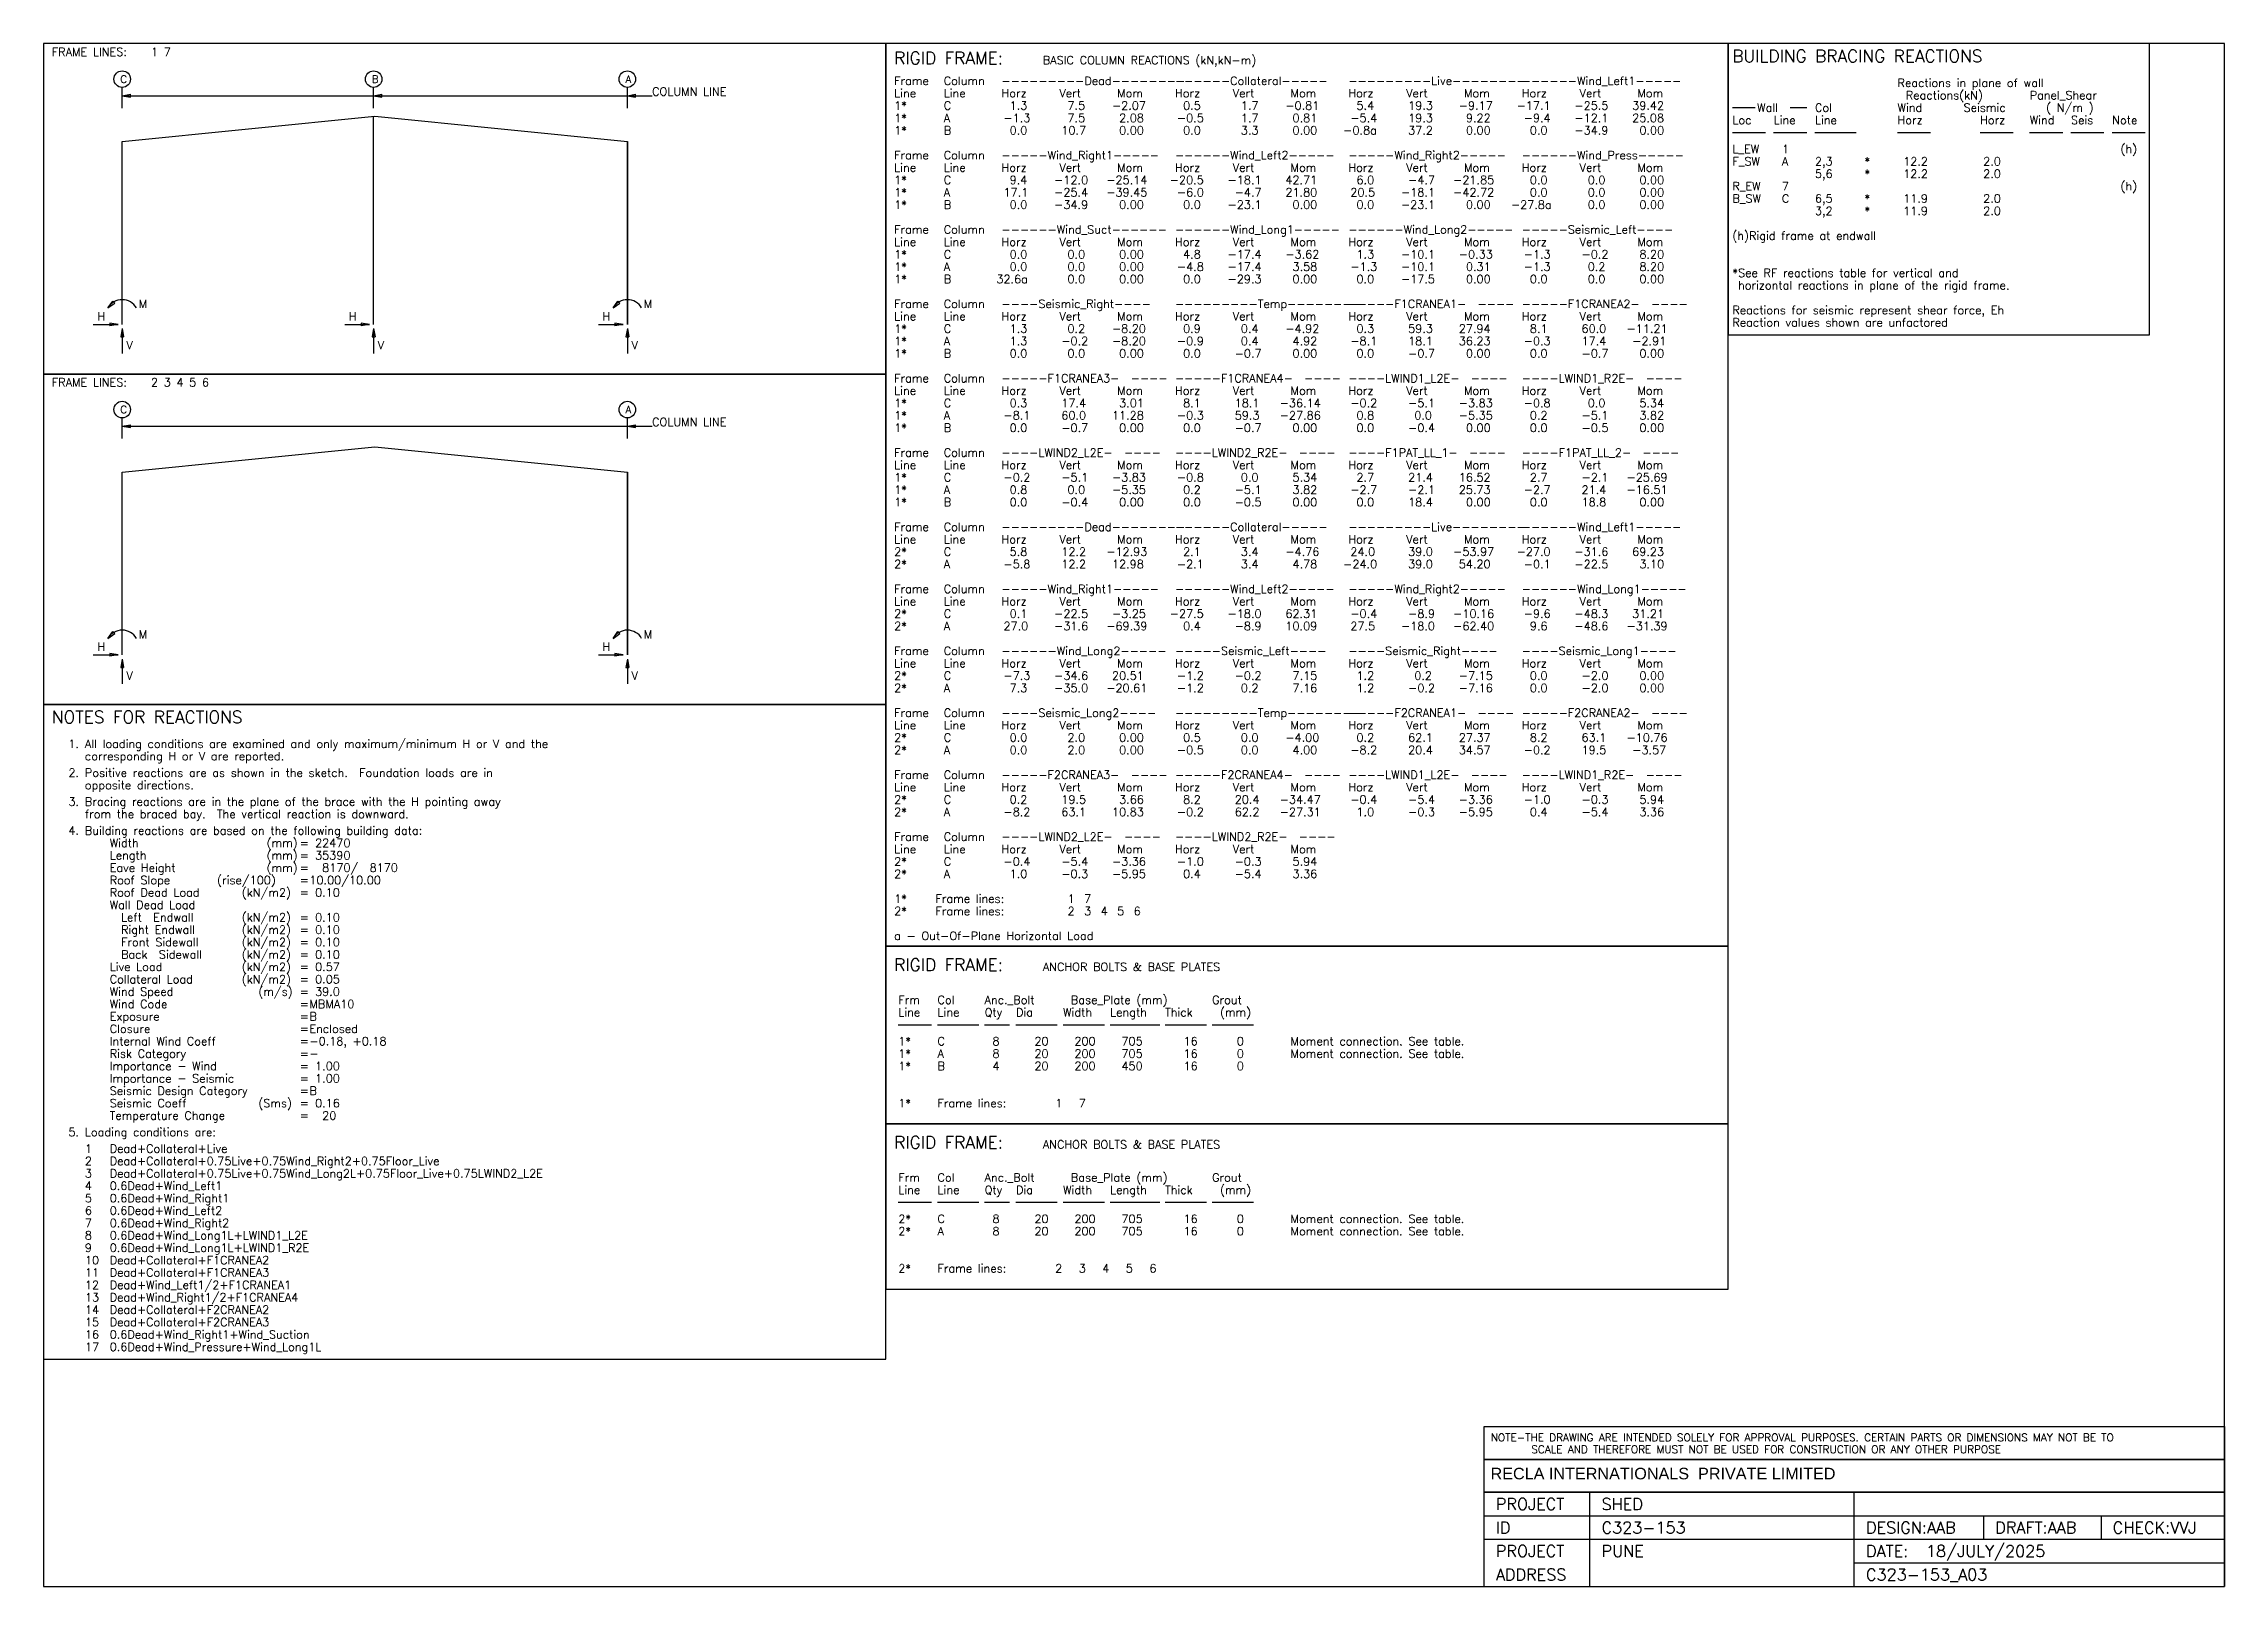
# Model space of a CAD drawing. Extents: x 0 to 42921, y 10034 to 40385.
import ezdxf

# ---------------------------------------------------------------- set-up
doc = ezdxf.new("R2010")
doc.units = 0
doc.header["$MEASUREMENT"] = 0
doc.linetypes.add('CONTIN', pattern=[0])
doc.layers.get('0').update_dxf_attribs({"linetype": 'CONTIN'})
for name, color, linetype in [('1', 7, 'CONTIN'), ('11', 7, 'CONTIN'), ('13', 1, 'CONTIN'), ('14', 7, 'CONTIN'), ('20', 7, 'CONTIN'), ('22', 7, 'CONTIN'), ('26', 7, 'CONTIN'), ('Text', 4, 'CONTINUOUS')]:
    doc.layers.add(name, color=color, linetype=linetype)
doc.styles.add('ARIAL', font='ARIAL.TTF')
doc.styles.add('SIMPLEX', font='SIMPLEX')

msp = doc.modelspace()

# ---------------------------------------------------------------- texts
at = {"layer": '11', "color": 1, "style": 'SIMPLEX'}
for s, height, p in [('NOTE-THE DRAWING ARE INTENDED SOLELY FOR APPROVAL PURPOSES. CERTAIN PARTS OR DIMENSIONS MAY NOT BE TO', 150.824, (28482, 12887)), ('SCALE AND THEREFORE MUST NOT BE USED FOR CONSTRUCTION OR ANY OTHER PURPOSE ', 150.82, (29281, 12654))]:
    msp.add_text(s, height=height, dxfattribs=at).set_placement(p)
at = {"layer": '14', "style": 'SIMPLEX'}
for s, height, p in [('PROJECT', 231.3, (28582, 11537)), ('SHED', 231.3, (30663, 11537)), ('ID', 231.3, (28582, 11074)), ('C323-153', 231.3, (30663, 11074)), ('DESIGN:AAB', 231.3, (35867, 11074)), ('DRAFT:AAB', 231.3, (38411, 11074)), ('CHECK:VVJ', 231.3, (40724, 11074)), ('PROJECT', 231.3, (28582, 10612)), ('PUNE', 231.3, (30663, 10612)), ('DATE:', 231.3, (35867, 10612)), ('18/JULY/2025', 231.28, (37047, 10612)), ('ADDRESS', 231.3, (28582, 10149)), ('C323-153_A03', 231.28, (35867, 10149))]:
    msp.add_text(s, height=height, dxfattribs=at).set_placement(p)
at = {"layer": 'Text', "color": 0, "lineweight": -3, "style": 'ARIAL'}
msp.add_text('RECLA INTERNATIONALS  PRIVATE LIMITED', height=227.78, dxfattribs=at).set_placement((28478, 12139))

# ---------------------------------------------------------------- blocks, each defined once
blk = doc.blocks.new('MARROW')
for p, q in [((0, 0), (-2.54, 0.42)), ((-2.54, 0.42), (-2.54, -0.42)), ((0, 0), (-2.54, -0.42))]:
    blk.add_line(p, q)
blk = doc.blocks.new('RFRM-1', base_point=(-1546.569, 5526.058))
for p, q in [((15031.604, 5526.058), (-1546.569, 5526.058)), ((-1546.569, 5526.058), (-1546.569, -975.187)), ((15031.604, -975.187), (15031.604, 5526.058)), ((-1546.569, -975.187), (15031.604, -975.187))]:
    blk.add_line(p, q)
at = {"layer": '1'}
for p, q in [((0, 4258.315), (0, 4664.643)), ((0, 4502.112), (10429.955, 4502.112)), ((4949.157, 4258.315), (4949.157, 4664.643)), ((9942.361, 4258.315), (9942.361, 4664.643)), ((0, 3598.666), (4971.181, 4095.784)), ((4949.157, 0), (4949.157, 4093.582)), ((4971.181, 4095.784), (9942.361, 3598.666)), ((0, 0), (0, 3598.666)), ((0, 0), (0, 3598.666)), ((9942.361, 3598.666), (9942.361, 0)), ((9942.361, 0), (9942.361, 3598.666)), ((-568.859, 0), (-81.266, 0)), ((4380.298, 0), (4867.891, 0)), ((9373.502, 0), (9861.096, 0)), ((0, -81.266), (0, -568.859)), ((4949.157, -81.266), (4949.157, -568.859)), ((9942.361, -81.266), (9942.361, -568.859))]:
    blk.add_line(p, q, dxfattribs=at)
for centre in [(0, 162.531), (9942.361, 162.531)]:
    blk.add_arc(centre, 325.062, 30, 150, dxfattribs=at)
at = {"layer": '13'}
for centre in [(0, 4827.174), (4949.157, 4827.174), (9942.361, 4827.174)]:
    blk.add_circle(centre, 162.531, dxfattribs=at)
at = {"layer": '1', "xscale": 63.989, "yscale": 63.989, "zscale": 63.989}
for p, rotation in [((0, 4502.112), 180), ((4949.157, 4502.112), 180), ((9942.361, 4502.112), 180), ((-281.512, 325.062), 225), ((9660.849, 325.062), 225), ((0, -81.266), 90), ((4949.157, -81.266), 90), ((9942.361, -81.266), 90)]:
    blk.add_blockref('MARROW', p, dxfattribs=dict(at, rotation=rotation))
for p in [(-81.266, 0), (4867.891, 0), (9861.096, 0)]:
    blk.add_blockref('MARROW', p, dxfattribs=at)
at = {"layer": '13', "style": 'SIMPLEX'}
for s, p in [('C', (-36.569, 4754.035)), ('B', (4912.587, 4754.035)), ('A', (9905.791, 4754.035))]:
    blk.add_text(s, height=146.278, dxfattribs=at).set_placement(p)
at = {"layer": '14', "style": 'SIMPLEX'}
for s, p in [('FRAME LINES:', (-1384.038, 5282.261)), ('1 7', (566.336, 5282.261)), ('COLUMN LINE', (10429.955, 4502.111)), ('M', (325.062, 325.062)), ('M', (10267.424, 325.062)), ('H', (-487.593, 81.266)), ('H', (4461.563, 81.266)), ('H', (9454.768, 81.266)), ('V', (81.266, -487.593)), ('V', (5030.422, -487.593)), ('V', (10023.627, -487.593))]:
    blk.add_text(s, height=162.531, dxfattribs=at).set_placement(p)
blk = doc.blocks.new('RFRM-2', base_point=(-1546.569, 5526.058))
for p, q in [((15031.604, 5526.058), (-1546.569, 5526.058)), ((-1546.569, 5526.058), (-1546.569, -975.187)), ((15031.604, -975.187), (15031.604, 5526.058)), ((-1546.569, -975.187), (15031.604, -975.187))]:
    blk.add_line(p, q)
at = {"layer": '1'}
for p, q in [((0, 4258.315), (0, 4664.643)), ((0, 4502.112), (10429.955, 4502.112)), ((9942.361, 4258.315), (9942.361, 4664.643)), ((0, 3598.666), (4971.181, 4095.784)), ((4971.181, 4095.784), (9942.361, 3598.666)), ((0, 0), (0, 3598.666)), ((0, 0), (0, 3598.666)), ((9942.361, 3598.666), (9942.361, 0)), ((9942.361, 0), (9942.361, 3598.666)), ((-568.859, 0), (-81.266, 0)), ((9373.502, 0), (9861.096, 0)), ((0, -81.266), (0, -568.859)), ((9942.361, -81.266), (9942.361, -568.859))]:
    blk.add_line(p, q, dxfattribs=at)
for centre in [(0, 162.531), (9942.361, 162.531)]:
    blk.add_arc(centre, 325.062, 30, 150, dxfattribs=at)
at = {"layer": '13'}
for centre in [(0, 4827.174), (9942.361, 4827.174)]:
    blk.add_circle(centre, 162.531, dxfattribs=at)
at = {"layer": '1', "xscale": 63.989, "yscale": 63.989, "zscale": 63.989}
for p, rotation in [((0, 4502.112), 180), ((9942.361, 4502.112), 180), ((-281.512, 325.062), 225), ((9660.849, 325.062), 225), ((0, -81.266), 90), ((9942.361, -81.266), 90)]:
    blk.add_blockref('MARROW', p, dxfattribs=dict(at, rotation=rotation))
for p in [(-81.266, 0), (9861.096, 0)]:
    blk.add_blockref('MARROW', p, dxfattribs=at)
at = {"layer": '13', "style": 'SIMPLEX'}
for s, p in [('C', (-36.569, 4754.035)), ('A', (9905.791, 4754.035))]:
    blk.add_text(s, height=146.278, dxfattribs=at).set_placement(p)
at = {"layer": '14', "style": 'SIMPLEX'}
for s, p in [('FRAME LINES:', (-1384.038, 5282.261)), ('2 3 4 5 6', (566.336, 5282.261)), ('COLUMN LINE', (10429.955, 4502.111)), ('M', (325.062, 325.062)), ('M', (10267.424, 325.062)), ('H', (-487.593, 81.266)), ('H', (9454.768, 81.266)), ('V', (81.266, -487.593)), ('V', (10023.627, -487.593))]:
    blk.add_text(s, height=162.531, dxfattribs=at).set_placement(p)
blk = doc.blocks.new('BOLT01')
for p, q in [((16578.172, 0), (0, 0)), ((0, 0), (0, -3494.419)), ((16578.172, -3494.419), (16578.172, 0)), ((0, -3494.419), (16578.172, -3494.419))]:
    blk.add_line(p, q)
at = {"layer": '14'}
for p, q in [((243.797, -1544.045), (893.921, -1544.045)), ((1015.819, -1544.045), (1828.475, -1544.045)), ((1942.247, -1544.045), (2429.84, -1544.045)), ((2559.865, -1544.045), (3372.52, -1544.045)), ((3486.292, -1544.045), (4298.947, -1544.045)), ((4412.719, -1544.045), (5387.906, -1544.045)), ((5493.551, -1544.045), (6306.206, -1544.045)), ((6419.978, -1544.045), (7232.634, -1544.045))]:
    blk.add_line(p, q, dxfattribs=at)
at = {"layer": '13', "style": 'SIMPLEX'}
for s, p in [('1*', (243.797, -1950.373)), ('1*', (243.797, -2194.17)), ('A', (1015.819, -2194.17)), ('C', (1015.819, -1950.373)), ('1*', (243.797, -2437.967)), ('B', (1015.819, -2437.967)), ('1*', (243.797, -3169.357)), ('1', (3331.887, -3169.357)), ('7', (3795.101, -3169.357))]:
    blk.add_text(s, height=162.531, dxfattribs=at).set_placement(p)
at = {"layer": '14', "style": 'SIMPLEX'}
for s, p in [('Frm', (243.797, -1137.718)), ('Line', (243.797, -1381.514)), ('Col', (1015.819, -1137.718)), ('Line', (1015.819, -1381.514)), ('Anc._Bolt', (1942.247, -1137.718)), ('Qty', (1942.247, -1381.514)), ('Dia', (2559.865, -1381.514)), ('Width', (3486.292, -1381.514)), ('Base_Plate (mm)', (3640.696, -1137.718)), ('Length', (4412.719, -1381.514)), ('Thick', (5493.551, -1381.514)), ('Grout', (6419.978, -1137.718)), ('(mm)', (6574.382, -1381.514)), ('Moment connection. See table.', (7964.023, -1950.373)), ('Moment connection. See table.', (7964.023, -2194.17)), ('Frame lines:', (1015.819, -3169.357))]:
    blk.add_text(s, height=162.531, dxfattribs=at).set_placement(p)
at = {"layer": '20', "style": 'SIMPLEX'}
for s, height, p in [('RIGID FRAME:', 243.797, (162.531, -487.593)), ('ANCHOR BOLTS & BASE PLATES', 162.531, (3088.091, -487.593))]:
    blk.add_text(s, height=height, dxfattribs=at).set_placement(p)
at = {"layer": '26', "style": 'SIMPLEX'}
for s, p in [('8', (2096.651, -1950.373)), ('8', (2096.651, -2194.17)), ('   20', (2559.865, -1950.373)), ('   20', (2559.865, -2194.17)), ('  200', (3486.292, -1950.373)), ('  200', (3486.292, -2194.17)), ('  705', (4412.719, -1950.373)), ('  705', (4412.719, -2194.17)), ('   16', (5493.551, -1950.373)), ('   16', (5493.551, -2194.17)), ('    0', (6419.978, -1950.373)), ('    0', (6419.978, -2194.17)), ('4', (2096.651, -2437.967)), ('   20', (2559.865, -2437.967)), ('  200', (3486.292, -2437.967)), ('  450', (4412.719, -2437.967)), ('   16', (5493.551, -2437.967)), ('    0', (6419.978, -2437.967))]:
    blk.add_text(s, height=162.531, dxfattribs=at).set_placement(p)
blk = doc.blocks.new('BOLT02')
for p, q in [((16578.172, 0), (0, 0)), ((0, 0), (0, -3250.622)), ((16578.172, -3250.622), (16578.172, 0)), ((0, -3250.622), (16578.172, -3250.622))]:
    blk.add_line(p, q)
at = {"layer": '14'}
for p, q in [((243.797, -1544.045), (893.921, -1544.045)), ((1015.819, -1544.045), (1828.475, -1544.045)), ((1942.247, -1544.045), (2429.84, -1544.045)), ((2559.865, -1544.045), (3372.52, -1544.045)), ((3486.292, -1544.045), (4298.947, -1544.045)), ((4412.719, -1544.045), (5387.906, -1544.045)), ((5493.551, -1544.045), (6306.206, -1544.045)), ((6419.978, -1544.045), (7232.634, -1544.045))]:
    blk.add_line(p, q, dxfattribs=at)
at = {"layer": '13', "style": 'SIMPLEX'}
for s, p in [('2*', (243.797, -1950.373)), ('2*', (243.797, -2194.17)), ('A', (1015.819, -2194.17)), ('C', (1015.819, -1950.373)), ('2*', (243.797, -2925.56)), ('2', (3331.887, -2925.56)), ('3', (3795.101, -2925.56)), ('4', (4258.314, -2925.56)), ('5', (4721.528, -2925.56)), ('6', (5184.742, -2925.56))]:
    blk.add_text(s, height=162.531, dxfattribs=at).set_placement(p)
at = {"layer": '14', "style": 'SIMPLEX'}
for s, p in [('Frm', (243.797, -1137.718)), ('Line', (243.797, -1381.514)), ('Col', (1015.819, -1137.718)), ('Line', (1015.819, -1381.514)), ('Anc._Bolt', (1942.247, -1137.718)), ('Qty', (1942.247, -1381.514)), ('Dia', (2559.865, -1381.514)), ('Width', (3486.292, -1381.514)), ('Base_Plate (mm)', (3640.696, -1137.718)), ('Length', (4412.719, -1381.514)), ('Thick', (5493.551, -1381.514)), ('Grout', (6419.978, -1137.718)), ('(mm)', (6574.382, -1381.514)), ('Moment connection. See table.', (7964.023, -1950.373)), ('Moment connection. See table.', (7964.023, -2194.17)), ('Frame lines:', (1015.819, -2925.56))]:
    blk.add_text(s, height=162.531, dxfattribs=at).set_placement(p)
at = {"layer": '20', "style": 'SIMPLEX'}
for s, height, p in [('RIGID FRAME:', 243.797, (162.531, -487.593)), ('ANCHOR BOLTS & BASE PLATES', 162.531, (3088.091, -487.593))]:
    blk.add_text(s, height=height, dxfattribs=at).set_placement(p)
at = {"layer": '26', "style": 'SIMPLEX'}
for s, p in [('8', (2096.651, -1950.373)), ('8', (2096.651, -2194.17)), ('   20', (2559.865, -1950.373)), ('   20', (2559.865, -2194.17)), ('  200', (3486.292, -1950.373)), ('  200', (3486.292, -2194.17)), ('  705', (4412.719, -1950.373)), ('  705', (4412.719, -2194.17)), ('   16', (5493.551, -1950.373)), ('   16', (5493.551, -2194.17)), ('    0', (6419.978, -1950.373)), ('    0', (6419.978, -2194.17))]:
    blk.add_text(s, height=162.531, dxfattribs=at).set_placement(p)
blk = doc.blocks.new('RFBASE')
at = {"layer": '1'}
for p, q in [((16578.172, 0), (0, 0)), ((0, 0), (0, -17756.518)), ((16578.172, -17756.518), (16578.172, 0)), ((0, -17756.518), (16578.172, -17756.518))]:
    blk.add_line(p, q, dxfattribs=at)
at = {"layer": '13', "style": 'SIMPLEX'}
for s, p in [('1*', (162.531, -1300.249)), ('C', (1137.718, -1300.249)), ('1*', (162.531, -1544.045)), ('1*', (162.531, -1787.842)), ('A', (1137.718, -1544.045)), ('B', (1137.718, -1787.842)), ('1*', (162.531, -2763.029)), ('1*', (162.531, -3006.825)), ('A', (1137.718, -3006.825)), ('C', (1137.718, -2763.029)), ('1*', (162.531, -3250.622)), ('B', (1137.718, -3250.622)), ('1*', (162.531, -4225.809)), ('C', (1137.718, -4225.809)), ('1*', (162.531, -4469.605)), ('1*', (162.531, -4713.402)), ('A', (1137.718, -4469.605)), ('B', (1137.718, -4713.402)), ('1*', (162.531, -5688.589)), ('C', (1137.718, -5688.589)), ('1*', (162.531, -5932.386)), ('A', (1137.718, -5932.386)), ('1*', (162.531, -6176.183)), ('B', (1137.718, -6176.183)), ('1*', (162.531, -7151.37)), ('1*', (162.531, -7395.167)), ('A', (1137.718, -7395.167)), ('C', (1137.718, -7151.37)), ('1*', (162.531, -7638.963)), ('B', (1137.718, -7638.963)), ('1*', (162.531, -8614.15)), ('C', (1137.718, -8614.15)), ('1*', (162.531, -8857.947)), ('1*', (162.531, -9101.743)), ('A', (1137.718, -8857.947)), ('B', (1137.718, -9101.743)), ('2*', (162.531, -10076.931)), ('2*', (162.531, -10320.728)), ('A', (1137.718, -10320.728)), ('C', (1137.718, -10076.931)), ('2*', (162.531, -11295.914)), ('C', (1137.718, -11295.914)), ('2*', (162.531, -11539.711)), ('A', (1137.718, -11539.711)), ('2*', (162.531, -12514.897)), ('C', (1137.718, -12514.897)), ('2*', (162.531, -12758.694)), ('A', (1137.718, -12758.694)), ('2*', (162.531, -13733.881)), ('C', (1137.718, -13733.881)), ('2*', (162.531, -13977.677)), ('A', (1137.718, -13977.677)), ('2*', (162.531, -14952.862)), ('C', (1137.718, -14952.862)), ('2*', (162.531, -15196.658)), ('A', (1137.718, -15196.658)), ('2*', (162.531, -16171.844)), ('2*', (162.531, -16415.639)), ('A', (1137.718, -16415.639)), ('C', (1137.718, -16171.844)), ('2*', (162.531, -17147.027)), ('1*', (162.531, -16903.232)), ('2', (3575.684, -17147.027)), ('1', (3575.684, -16903.232)), ('7', (3900.747, -16903.232)), ('3', (3900.747, -17147.027)), ('4', (4225.809, -17147.027)), ('5', (4550.872, -17147.027)), ('6', (4875.934, -17147.027)), ('a - Out-Of-Plane Horizontal Load', (162.531, -17634.619))]:
    blk.add_text(s, height=162.531, dxfattribs=at).set_placement(p)
at = {"layer": '14', "style": 'SIMPLEX'}
for s, p in [('Frame', (162.531, -812.656)), ('Column', (1137.718, -812.656)), ('---------Dead--------', (2275.436, -812.656)), ('------Collateral-----', (5688.589, -812.656)), ('---------Live--------', (9101.742, -812.656)), ('------Wind_Left1-----', (12514.895, -812.656)), ('Line', (162.531, -1056.452)), ('Line', (1137.718, -1056.452)), ('Horz', (2275.436, -1056.452)), ('Vert', (3413.153, -1056.452)), ('Mom', (4550.871, -1056.452)), ('Horz', (5688.589, -1056.452)), ('Vert', (6826.307, -1056.452)), ('Mom', (7964.024, -1056.452)), ('Horz', (9101.742, -1056.452)), ('Vert', (10239.46, -1056.452)), ('Mom', (11377.178, -1056.452)), ('Horz', (12514.895, -1056.452)), ('Vert', (13652.613, -1056.452)), ('Mom', (14790.331, -1056.452)), ('Frame', (162.531, -2275.436)), ('Column', (1137.718, -2275.436)), ('-----Wind_Right1-----', (2275.436, -2275.436)), ('------Wind_Left2-----', (5688.589, -2275.436)), ('-----Wind_Right2-----', (9101.742, -2275.436)), ('------Wind_Press-----', (12514.895, -2275.436)), ('Line', (162.531, -2519.232)), ('Line', (1137.718, -2519.232)), ('Horz', (2275.436, -2519.232)), ('Vert', (3413.153, -2519.232)), ('Mom', (4550.871, -2519.232)), ('Horz', (5688.589, -2519.232)), ('Vert', (6826.307, -2519.232)), ('Mom', (7964.024, -2519.232)), ('Horz', (9101.742, -2519.232)), ('Vert', (10239.46, -2519.232)), ('Mom', (11377.178, -2519.232)), ('Horz', (12514.895, -2519.232)), ('Vert', (13652.613, -2519.232)), ('Mom', (14790.331, -2519.232)), ('Frame', (162.531, -3738.216)), ('Line', (162.531, -3982.012)), ('Column', (1137.718, -3738.216)), ('Line', (1137.718, -3982.012)), ('------Wind_Suct------', (2275.436, -3738.216)), ('Horz', (2275.436, -3982.012)), ('Vert', (3413.153, -3982.012)), ('Mom', (4550.871, -3982.012)), ('------Wind_Long1-----', (5688.589, -3738.216)), ('Horz', (5688.589, -3982.012)), ('Vert', (6826.307, -3982.012)), ('Mom', (7964.024, -3982.012)), ('------Wind_Long2-----', (9101.742, -3738.216)), ('Horz', (9101.742, -3982.012)), ('Vert', (10239.46, -3982.012)), ('Mom', (11377.178, -3982.012)), ('-----Seismic_Left----', (12514.895, -3738.216)), ('Horz', (12514.895, -3982.012)), ('Vert', (13652.613, -3982.012)), ('Mom', (14790.331, -3982.012)), ('Frame', (162.531, -5200.996)), ('Column', (1137.718, -5200.996)), ('----Seismic_Right----', (2275.436, -5200.996)), ('---------Temp--------', (5688.589, -5200.996)), ('-----F1CRANEA1-  ----', (9101.742, -5200.996)), ('-----F1CRANEA2-  ----', (12514.895, -5200.996)), ('Line', (162.531, -5444.792)), ('Line', (1137.718, -5444.792)), ('Horz', (2275.436, -5444.792)), ('Vert', (3413.153, -5444.792)), ('Mom', (4550.871, -5444.792)), ('Horz', (5688.589, -5444.792)), ('Vert', (6826.307, -5444.792)), ('Mom', (7964.024, -5444.792)), ('Horz', (9101.742, -5444.792)), ('Vert', (10239.46, -5444.792)), ('Mom', (11377.178, -5444.792)), ('Horz', (12514.895, -5444.792)), ('Vert', (13652.613, -5444.792)), ('Mom', (14790.331, -5444.792)), ('Frame', (162.531, -6663.776)), ('Line', (162.531, -6907.573)), ('Column', (1137.718, -6663.776)), ('Line', (1137.718, -6907.573)), ('-----F1CRANEA3-  ----', (2275.436, -6663.776)), ('Horz', (2275.436, -6907.573)), ('Vert', (3413.153, -6907.573)), ('Mom', (4550.871, -6907.573)), ('-----F1CRANEA4-  ----', (5688.589, -6663.776)), ('Horz', (5688.589, -6907.573)), ('Vert', (6826.307, -6907.573)), ('Mom', (7964.024, -6907.573)), ('----LWIND1_L2E-  ----', (9101.742, -6663.776)), ('Horz', (9101.742, -6907.573)), ('Vert', (10239.46, -6907.573)), ('Mom', (11377.178, -6907.573)), ('----LWIND1_R2E-  ----', (12514.895, -6663.776)), ('Horz', (12514.895, -6907.573)), ('Vert', (13652.613, -6907.573)), ('Mom', (14790.331, -6907.573)), ('Frame', (162.531, -8126.557)), ('Column', (1137.718, -8126.557)), ('----LWIND2_L2E-  ----', (2275.436, -8126.557)), ('----LWIND2_R2E-  ----', (5688.589, -8126.557)), ('----F1PAT_LL_1-  ----', (9101.742, -8126.557)), ('----F1PAT_LL_2-  ----', (12514.895, -8126.557)), ('Line', (162.531, -8370.354)), ('Line', (1137.718, -8370.354)), ('Horz', (2275.436, -8370.354)), ('Vert', (3413.153, -8370.354)), ('Mom', (4550.871, -8370.354)), ('Horz', (5688.589, -8370.354)), ('Vert', (6826.307, -8370.354)), ('Mom', (7964.024, -8370.354)), ('Horz', (9101.742, -8370.354)), ('Vert', (10239.46, -8370.354)), ('Mom', (11377.178, -8370.354)), ('Horz', (12514.895, -8370.354)), ('Vert', (13652.613, -8370.354)), ('Mom', (14790.331, -8370.354)), ('Frame', (162.531, -9589.337)), ('Column', (1137.718, -9589.337)), ('---------Dead--------', (2275.436, -9589.337)), ('------Collateral-----', (5688.589, -9589.337)), ('---------Live--------', (9101.742, -9589.337)), ('------Wind_Left1-----', (12514.895, -9589.337)), ('Line', (162.531, -9833.134)), ('Line', (1137.718, -9833.134)), ('Horz', (2275.436, -9833.134)), ('Vert', (3413.153, -9833.134)), ('Mom', (4550.871, -9833.134)), ('Horz', (5688.589, -9833.134)), ('Vert', (6826.307, -9833.134)), ('Mom', (7964.024, -9833.134)), ('Horz', (9101.742, -9833.134)), ('Vert', (10239.46, -9833.134)), ('Mom', (11377.178, -9833.134)), ('Horz', (12514.895, -9833.134)), ('Vert', (13652.613, -9833.134)), ('Mom', (14790.331, -9833.134)), ('Frame', (162.531, -10808.32)), ('Column', (1137.718, -10808.32)), ('-----Wind_Right1-----', (2275.436, -10808.32)), ('------Wind_Left2-----', (5688.589, -10808.32)), ('-----Wind_Right2-----', (9101.742, -10808.32)), ('------Wind_Long1-----', (12514.895, -10808.32)), ('Line', (162.531, -11052.117)), ('Line', (1137.718, -11052.117)), ('Horz', (2275.436, -11052.117)), ('Vert', (3413.153, -11052.117)), ('Mom', (4550.871, -11052.117)), ('Horz', (5688.589, -11052.117)), ('Vert', (6826.307, -11052.117)), ('Mom', (7964.024, -11052.117)), ('Horz', (9101.742, -11052.117)), ('Vert', (10239.46, -11052.117)), ('Mom', (11377.178, -11052.117)), ('Horz', (12514.895, -11052.117)), ('Vert', (13652.613, -11052.117)), ('Mom', (14790.331, -11052.117)), ('Frame', (162.531, -12027.305)), ('Column', (1137.718, -12027.305)), ('------Wind_Long2-----', (2275.436, -12027.305)), ('-----Seismic_Left----', (5688.589, -12027.305)), ('----Seismic_Right----', (9101.742, -12027.305)), ('----Seismic_Long1----', (12514.895, -12027.305)), ('Line', (162.531, -12271.102)), ('Line', (1137.718, -12271.102)), ('Horz', (2275.436, -12271.102)), ('Vert', (3413.153, -12271.102)), ('Mom', (4550.871, -12271.102)), ('Horz', (5688.589, -12271.102)), ('Vert', (6826.307, -12271.102)), ('Mom', (7964.024, -12271.102)), ('Horz', (9101.742, -12271.102)), ('Vert', (10239.46, -12271.102)), ('Mom', (11377.178, -12271.102)), ('Horz', (12514.895, -12271.102)), ('Vert', (13652.613, -12271.102)), ('Mom', (14790.331, -12271.102)), ('Frame', (162.531, -13246.287)), ('Column', (1137.718, -13246.287)), ('----Seismic_Long2----', (2275.436, -13246.287)), ('---------Temp--------', (5688.589, -13246.287)), ('-----F2CRANEA1-  ----', (9101.742, -13246.287)), ('-----F2CRANEA2-  ----', (12514.895, -13246.287)), ('Line', (162.531, -13490.083)), ('Line', (1137.718, -13490.083)), ('Horz', (2275.436, -13490.083)), ('Vert', (3413.153, -13490.083)), ('Mom', (4550.871, -13490.083)), ('Horz', (5688.589, -13490.083)), ('Vert', (6826.307, -13490.083)), ('Mom', (7964.024, -13490.083)), ('Horz', (9101.742, -13490.083)), ('Vert', (10239.46, -13490.083)), ('Mom', (11377.178, -13490.083)), ('Horz', (12514.895, -13490.083)), ('Vert', (13652.613, -13490.083)), ('Mom', (14790.331, -13490.083)), ('Frame', (162.531, -14465.269)), ('Line', (162.531, -14709.064)), ('Column', (1137.718, -14465.269)), ('Line', (1137.718, -14709.064)), ('-----F2CRANEA3-  ----', (2275.436, -14465.269)), ('Horz', (2275.436, -14709.064)), ('Vert', (3413.153, -14709.064)), ('Mom', (4550.871, -14709.064)), ('-----F2CRANEA4-  ----', (5688.589, -14465.269)), ('Horz', (5688.589, -14709.064)), ('Vert', (6826.307, -14709.064)), ('Mom', (7964.024, -14709.064)), ('----LWIND1_L2E-  ----', (9101.742, -14465.269)), ('Horz', (9101.742, -14709.064)), ('Vert', (10239.46, -14709.064)), ('Mom', (11377.178, -14709.064)), ('----LWIND1_R2E-  ----', (12514.895, -14465.269)), ('Horz', (12514.895, -14709.064)), ('Vert', (13652.613, -14709.064)), ('Mom', (14790.331, -14709.064)), ('Frame', (162.531, -15684.25)), ('Line', (162.531, -15928.046)), ('Column', (1137.718, -15684.25)), ('Line', (1137.718, -15928.046)), ('----LWIND2_L2E-  ----', (2275.436, -15684.25)), ('Horz', (2275.436, -15928.046)), ('Vert', (3413.153, -15928.046)), ('Mom', (4550.871, -15928.046)), ('----LWIND2_R2E-  ----', (5688.589, -15684.25)), ('Horz', (5688.589, -15928.046)), ('Vert', (6826.307, -15928.046)), ('Mom', (7964.024, -15928.046)), ('Frame lines:', (975.187, -16903.232)), ('Frame lines:', (975.187, -17147.027))]:
    blk.add_text(s, height=162.531, dxfattribs=at).set_placement(p)
at = {"layer": '20', "style": 'SIMPLEX'}
for s, height, p in [('RIGID FRAME:', 243.797, (162.531, -406.328)), ('BASIC COLUMN REACTIONS (kN,kN-m)', 162.531, (3088.091, -406.328))]:
    blk.add_text(s, height=height, dxfattribs=at).set_placement(p)
at = {"layer": '26', "style": 'SIMPLEX'}
for s, p in [('    1.3', (1950.373, -1300.249)), ('    7.5', (3088.091, -1300.249)), ('  -2.07', (4225.809, -1300.249)), ('    0.5', (5363.526, -1300.249)), ('    1.7', (6501.244, -1300.249)), ('  -0.81', (7638.961, -1300.249)), ('    5.4', (8776.68, -1300.249)), ('   19.3', (9914.397, -1300.249)), ('  -9.17', (11052.116, -1300.249)), ('  -17.1', (12189.834, -1300.249)), ('  -25.5', (13327.552, -1300.249)), ('  39.42', (14465.271, -1300.249)), ('   -1.3', (1950.373, -1544.045)), ('    0.0', (1950.373, -1787.842)), ('   10.7', (3088.091, -1787.842)), ('    7.5', (3088.091, -1544.045)), ('   2.08', (4225.809, -1544.045)), ('   0.00', (4225.809, -1787.842)), ('   -0.5', (5363.526, -1544.045)), ('    0.0', (5363.526, -1787.842)), ('    3.3', (6501.244, -1787.842)), ('    1.7', (6501.244, -1544.045)), ('   0.81', (7638.961, -1544.045)), ('   0.00', (7638.961, -1787.842)), ('  -0.8a', (8776.68, -1787.842)), ('   -5.4', (8776.68, -1544.045)), ('   37.2', (9914.397, -1787.842)), ('   19.3', (9914.397, -1544.045)), ('   9.22', (11052.116, -1544.045)), ('   0.00', (11052.116, -1787.842)), ('   -9.4', (12189.834, -1544.045)), ('    0.0', (12189.834, -1787.842)), ('  -12.1', (13327.552, -1544.045)), ('  -34.9', (13327.552, -1787.842)), ('  25.08', (14465.271, -1544.045)), ('   0.00', (14465.271, -1787.842)), ('   17.1', (1950.373, -3006.825)), ('    9.4', (1950.373, -2763.029)), ('  -12.0', (3088.091, -2763.029)), ('  -25.4', (3088.091, -3006.825)), (' -25.14', (4225.809, -2763.029)), (' -39.45', (4225.809, -3006.825)), ('  -20.5', (5363.526, -2763.029)), ('   -6.0', (5363.526, -3006.825)), ('  -18.1', (6501.244, -2763.029)), ('   -4.7', (6501.244, -3006.825)), ('  42.71', (7638.961, -2763.029)), ('  21.80', (7638.961, -3006.825)), ('   20.5', (8776.68, -3006.825)), ('    6.0', (8776.68, -2763.029)), ('  -18.1', (9914.397, -3006.825)), ('   -4.7', (9914.397, -2763.029)), (' -21.85', (11052.116, -2763.029)), (' -42.72', (11052.116, -3006.825)), ('    0.0', (12189.834, -2763.029)), ('    0.0', (12189.834, -3006.825)), ('    0.0', (13327.552, -2763.029)), ('    0.0', (13327.552, -3006.825)), ('   0.00', (14465.271, -2763.029)), ('   0.00', (14465.271, -3006.825)), ('    0.0', (1950.373, -3250.622)), ('  -34.9', (3088.091, -3250.622)), ('   0.00', (4225.809, -3250.622)), ('    0.0', (5363.526, -3250.622)), ('  -23.1', (6501.244, -3250.622)), ('   0.00', (7638.961, -3250.622)), ('    0.0', (8776.68, -3250.622)), ('  -23.1', (9914.397, -3250.622)), ('   0.00', (11052.116, -3250.622)), (' -27.8a', (12189.834, -3250.622)), ('    0.0', (13327.552, -3250.622)), ('   0.00', (14465.271, -3250.622)), ('    0.0', (1950.373, -4225.809)), ('    0.0', (3088.091, -4225.809)), ('   0.00', (4225.809, -4225.809)), ('    4.8', (5363.526, -4225.809)), ('  -17.4', (6501.244, -4225.809)), ('  -3.62', (7638.961, -4225.809)), ('    1.3', (8776.68, -4225.809)), ('  -10.1', (9914.397, -4225.809)), ('  -0.33', (11052.116, -4225.809)), ('   -1.3', (12189.834, -4225.809)), ('   -0.2', (13327.552, -4225.809)), ('   8.20', (14465.271, -4225.809)), ('  32.6a', (1950.373, -4713.402)), ('    0.0', (1950.373, -4469.605)), ('    0.0', (3088.091, -4469.605)), ('    0.0', (3088.091, -4713.402)), ('   0.00', (4225.809, -4469.605)), ('   0.00', (4225.809, -4713.402)), ('   -4.8', (5363.526, -4469.605)), ('    0.0', (5363.526, -4713.402)), ('  -17.4', (6501.244, -4469.605)), ('  -29.3', (6501.244, -4713.402)), ('   3.58', (7638.961, -4469.605)), ('   0.00', (7638.961, -4713.402)), ('   -1.3', (8776.68, -4469.605)), ('    0.0', (8776.68, -4713.402)), ('  -10.1', (9914.397, -4469.605)), ('  -17.5', (9914.397, -4713.402)), ('   0.31', (11052.116, -4469.605)), ('   0.00', (11052.116, -4713.402)), ('   -1.3', (12189.834, -4469.605)), ('    0.0', (12189.834, -4713.402)), ('    0.2', (13327.552, -4469.605)), ('    0.0', (13327.552, -4713.402)), ('   8.20', (14465.271, -4469.605)), ('   0.00', (14465.271, -4713.402)), ('    1.3', (1950.373, -5688.589)), ('    0.2', (3088.091, -5688.589)), ('  -8.20', (4225.809, -5688.589)), ('    0.9', (5363.526, -5688.589)), ('    0.4', (6501.244, -5688.589)), ('  -4.92', (7638.961, -5688.589)), ('    0.3', (8776.68, -5688.589)), ('   59.3', (9914.397, -5688.589)), ('  27.94', (11052.116, -5688.589)), ('    8.1', (12189.834, -5688.589)), ('   60.0', (13327.552, -5688.589)), (' -11.21', (14465.271, -5688.589)), ('    1.3', (1950.373, -5932.386)), ('   -0.2', (3088.091, -5932.386)), ('  -8.20', (4225.809, -5932.386)), ('   -0.9', (5363.526, -5932.386)), ('    0.4', (6501.244, -5932.386)), ('   4.92', (7638.961, -5932.386)), ('   -8.1', (8776.68, -5932.386)), ('   18.1', (9914.397, -5932.386)), ('  36.23', (11052.116, -5932.386)), ('   -0.3', (12189.834, -5932.386)), ('   17.4', (13327.552, -5932.386)), ('  -2.91', (14465.271, -5932.386)), ('    0.0', (1950.373, -6176.183)), ('    0.0', (3088.091, -6176.183)), ('   0.00', (4225.809, -6176.183)), ('    0.0', (5363.526, -6176.183)), ('   -0.7', (6501.244, -6176.183)), ('   0.00', (7638.961, -6176.183)), ('    0.0', (8776.68, -6176.183)), ('   -0.7', (9914.397, -6176.183)), ('   0.00', (11052.116, -6176.183)), ('    0.0', (12189.834, -6176.183)), ('   -0.7', (13327.552, -6176.183)), ('   0.00', (14465.271, -6176.183)), ('   -8.1', (1950.373, -7395.167)), ('    0.3', (1950.373, -7151.37)), ('   60.0', (3088.091, -7395.167)), ('   17.4', (3088.091, -7151.37)), ('  11.28', (4225.809, -7395.167)), ('   3.01', (4225.809, -7151.37)), ('   -0.3', (5363.526, -7395.167)), ('    8.1', (5363.526, -7151.37)), ('   59.3', (6501.244, -7395.167)), ('   18.1', (6501.244, -7151.37)), (' -36.14', (7638.961, -7151.37)), (' -27.86', (7638.961, -7395.167)), ('   -0.2', (8776.68, -7151.37)), ('    0.8', (8776.68, -7395.167)), ('   -5.1', (9914.397, -7151.37)), ('    0.0', (9914.397, -7395.167)), ('  -3.83', (11052.116, -7151.37)), ('  -5.35', (11052.116, -7395.167)), ('   -0.8', (12189.834, -7151.37)), ('    0.2', (12189.834, -7395.167)), ('   -5.1', (13327.552, -7395.167)), ('    0.0', (13327.552, -7151.37)), ('   5.34', (14465.271, -7151.37)), ('   3.82', (14465.271, -7395.167)), ('    0.0', (1950.373, -7638.963)), ('   -0.7', (3088.091, -7638.963)), ('   0.00', (4225.809, -7638.963)), ('    0.0', (5363.526, -7638.963)), ('   -0.7', (6501.244, -7638.963)), ('   0.00', (7638.961, -7638.963)), ('    0.0', (8776.68, -7638.963)), ('   -0.4', (9914.397, -7638.963)), ('   0.00', (11052.116, -7638.963)), ('    0.0', (12189.834, -7638.963)), ('   -0.5', (13327.552, -7638.963)), ('   0.00', (14465.271, -7638.963)), ('   -0.2', (1950.373, -8614.15)), ('   -5.1', (3088.091, -8614.15)), ('  -3.83', (4225.809, -8614.15)), ('   -0.8', (5363.526, -8614.15)), ('    0.0', (6501.244, -8614.15)), ('   5.34', (7638.961, -8614.15)), ('    2.7', (8776.68, -8614.15)), ('   21.4', (9914.397, -8614.15)), ('  16.52', (11052.116, -8614.15)), ('    2.7', (12189.834, -8614.15)), ('   -2.1', (13327.552, -8614.15)), (' -25.69', (14465.271, -8614.15)), ('    0.8', (1950.373, -8857.947)), ('    0.0', (1950.373, -9101.743)), ('   -0.4', (3088.091, -9101.743)), ('    0.0', (3088.091, -8857.947)), ('  -5.35', (4225.809, -8857.947)), ('   0.00', (4225.809, -9101.743)), ('    0.2', (5363.526, -8857.947)), ('    0.0', (5363.526, -9101.743)), ('   -5.1', (6501.244, -8857.947)), ('   -0.5', (6501.244, -9101.743)), ('   3.82', (7638.961, -8857.947)), ('   0.00', (7638.961, -9101.743)), ('   -2.7', (8776.68, -8857.947)), ('    0.0', (8776.68, -9101.743)), ('   -2.1', (9914.397, -8857.947)), ('   18.4', (9914.397, -9101.743)), ('  25.73', (11052.116, -8857.947)), ('   0.00', (11052.116, -9101.743)), ('   -2.7', (12189.834, -8857.947)), ('    0.0', (12189.834, -9101.743)), ('   21.4', (13327.552, -8857.947)), ('   18.8', (13327.552, -9101.743)), (' -16.51', (14465.271, -8857.947)), ('   0.00', (14465.271, -9101.743)), ('   -5.8', (1950.373, -10320.728)), ('    5.8', (1950.373, -10076.931)), ('   12.2', (3088.091, -10076.931)), ('   12.2', (3088.091, -10320.728)), (' -12.93', (4225.809, -10076.931)), ('  12.98', (4225.809, -10320.728)), ('   -2.1', (5363.526, -10320.728)), ('    2.1', (5363.526, -10076.931)), ('    3.4', (6501.244, -10076.931)), ('    3.4', (6501.244, -10320.728)), ('  -4.76', (7638.961, -10076.931)), ('   4.78', (7638.961, -10320.728)), ('  -24.0', (8776.68, -10320.728)), ('   24.0', (8776.68, -10076.931)), ('   39.0', (9914.397, -10076.931)), ('   39.0', (9914.397, -10320.728)), (' -53.97', (11052.116, -10076.931)), ('  54.20', (11052.116, -10320.728)), ('  -27.0', (12189.834, -10076.931)), ('   -0.1', (12189.834, -10320.728)), ('  -31.6', (13327.552, -10076.931)), ('  -22.5', (13327.552, -10320.728)), ('  69.23', (14465.271, -10076.931)), ('   3.10', (14465.271, -10320.728)), ('    0.1', (1950.373, -11295.914)), ('  -22.5', (3088.091, -11295.914)), ('  -3.25', (4225.809, -11295.914)), ('  -27.5', (5363.526, -11295.914)), ('  -18.0', (6501.244, -11295.914)), ('  62.31', (7638.961, -11295.914)), ('   -0.4', (8776.68, -11295.914)), ('   -8.9', (9914.397, -11295.914)), (' -10.16', (11052.116, -11295.914)), ('   -9.6', (12189.834, -11295.914)), ('  -48.3', (13327.552, -11295.914)), ('  31.21', (14465.271, -11295.914)), ('   27.0', (1950.373, -11539.711)), ('  -31.6', (3088.091, -11539.711)), (' -69.39', (4225.809, -11539.711)), ('    0.4', (5363.526, -11539.711)), ('   -8.9', (6501.244, -11539.711)), ('  10.09', (7638.961, -11539.711)), ('   27.5', (8776.68, -11539.711)), ('  -18.0', (9914.397, -11539.711)), (' -62.40', (11052.116, -11539.711)), ('    9.6', (12189.834, -11539.711)), ('  -48.6', (13327.552, -11539.711)), (' -31.39', (14465.271, -11539.711)), ('   -7.3', (1950.373, -12514.897)), ('  -34.6', (3088.091, -12514.897)), ('  20.51', (4225.809, -12514.897)), ('   -1.2', (5363.526, -12514.897)), ('   -0.2', (6501.244, -12514.897)), ('   7.15', (7638.961, -12514.897)), ('    1.2', (8776.68, -12514.897)), ('    0.2', (9914.397, -12514.897)), ('  -7.15', (11052.116, -12514.897)), ('    0.0', (12189.834, -12514.897)), ('   -2.0', (13327.552, -12514.897)), ('   0.00', (14465.271, -12514.897)), ('    7.3', (1950.373, -12758.694)), ('  -35.0', (3088.091, -12758.694)), (' -20.61', (4225.809, -12758.694)), ('   -1.2', (5363.526, -12758.694)), ('    0.2', (6501.244, -12758.694)), ('   7.16', (7638.961, -12758.694)), ('    1.2', (8776.68, -12758.694)), ('   -0.2', (9914.397, -12758.694)), ('  -7.16', (11052.116, -12758.694)), ('    0.0', (12189.834, -12758.694)), ('   -2.0', (13327.552, -12758.694)), ('   0.00', (14465.271, -12758.694)), ('    0.0', (1950.373, -13733.881)), ('    2.0', (3088.091, -13733.881)), ('   0.00', (4225.809, -13733.881)), ('    0.5', (5363.526, -13733.881)), ('    0.0', (6501.244, -13733.881)), ('  -4.00', (7638.961, -13733.881)), ('    0.2', (8776.68, -13733.881)), ('   62.1', (9914.397, -13733.881)), ('  27.37', (11052.116, -13733.881)), ('    8.2', (12189.834, -13733.881)), ('   63.1', (13327.552, -13733.881)), (' -10.76', (14465.271, -13733.881)), ('    0.0', (1950.373, -13977.677)), ('    2.0', (3088.091, -13977.677)), ('   0.00', (4225.809, -13977.677)), ('   -0.5', (5363.526, -13977.677)), ('    0.0', (6501.244, -13977.677)), ('   4.00', (7638.961, -13977.677)), ('   -8.2', (8776.68, -13977.677)), ('   20.4', (9914.397, -13977.677)), ('  34.57', (11052.116, -13977.677)), ('   -0.2', (12189.834, -13977.677)), ('   19.5', (13327.552, -13977.677)), ('  -3.57', (14465.271, -13977.677)), ('    0.2', (1950.373, -14952.862)), ('   19.5', (3088.091, -14952.862)), ('   3.66', (4225.809, -14952.862)), ('    8.2', (5363.526, -14952.862)), ('   20.4', (6501.244, -14952.862)), (' -34.47', (7638.961, -14952.862)), ('   -0.4', (8776.68, -14952.862)), ('   -5.4', (9914.397, -14952.862)), ('  -3.36', (11052.116, -14952.862)), ('   -1.0', (12189.834, -14952.862)), ('   -0.3', (13327.552, -14952.862)), ('   5.94', (14465.271, -14952.862)), ('   -8.2', (1950.373, -15196.658)), ('   63.1', (3088.091, -15196.658)), ('  10.83', (4225.809, -15196.658)), ('   -0.2', (5363.526, -15196.658)), ('   62.2', (6501.244, -15196.658)), (' -27.31', (7638.961, -15196.658)), ('    1.0', (8776.68, -15196.658)), ('   -0.3', (9914.397, -15196.658)), ('  -5.95', (11052.116, -15196.658)), ('    0.4', (12189.834, -15196.658)), ('   -5.4', (13327.552, -15196.658)), ('   3.36', (14465.271, -15196.658)), ('   -0.4', (1950.373, -16171.844)), ('    1.0', (1950.373, -16415.639)), ('   -5.4', (3088.091, -16171.844)), ('   -0.3', (3088.091, -16415.639)), ('  -3.36', (4225.809, -16171.844)), ('  -5.95', (4225.809, -16415.639)), ('   -1.0', (5363.526, -16171.844)), ('    0.4', (5363.526, -16415.639)), ('   -0.3', (6501.244, -16171.844)), ('   -5.4', (6501.244, -16415.639)), ('   5.94', (7638.961, -16171.844)), ('   3.36', (7638.961, -16415.639))]:
    blk.add_text(s, height=162.531, dxfattribs=at).set_placement(p)
blk = doc.blocks.new('RNOTES')
for p, q in [((16578.172, 0), (0, 0)), ((0, 0), (0, -12880.594)), ((16578.172, -12880.594), (16578.172, 0)), ((0, -12880.594), (16578.172, -12880.594))]:
    blk.add_line(p, q)
at = {"layer": '1', "style": 'SIMPLEX'}
for s, p in [('1.', (487.593, -853.288)), ('All loading conditions are examined and only maximum/minimum H or V and the', (812.656, -853.288)), ('2.', (487.593, -1422.147)), ('corresponding H or V are reported.', (812.656, -1097.085)), ('Positive reactions are as shown in the sketch.  Foundation loads are in', (812.656, -1422.147)), ('opposite directions.', (812.656, -1665.944)), ('3.', (487.593, -1991.006)), ('from the braced bay.  The vertical reaction is downward.', (812.656, -2234.803)), ('Bracing reactions are in the plane of the brace with the H pointing away', (812.656, -1991.006)), ('4.', (487.593, -2559.865)), ('Building reactions are based on the following building data:', (812.656, -2559.865)), ('Width', (1300.249, -2803.661)), ('Length', (1300.249, -3047.458)), ('(mm)', (4388.34, -2803.661)), ('(mm)', (4388.34, -3047.458)), ('=', (5038.464, -2803.661)), ('=', (5038.464, -3047.458)), ('  22470', (5119.729, -2803.661)), ('  35390', (5119.729, -3047.458)), ('Eave Height', (1300.249, -3291.255)), ('Roof Slope', (1300.249, -3535.052)), ('(rise/100)', (3413.153, -3535.052)), ('(mm)', (4388.34, -3291.255)), ('=', (5038.464, -3291.255)), (' 10.00/10.00', (5119.729, -3535.052)), ('   8170/  8170', (5119.729, -3291.255)), ('Wall Dead Load', (1300.249, -4022.645)), ('Roof Dead Load', (1300.249, -3778.848)), ('(kN/m2)', (3900.746, -3778.848)), ('=', (5038.464, -3535.052)), ('=', (5038.464, -3778.848)), ('  0.10', (5119.729, -3778.848)), ('  Left  Endwall', (1300.249, -4266.442)), ('(kN/m2)', (3900.746, -4266.442)), ('=', (5038.464, -4266.442)), ('  0.10', (5119.729, -4266.442)), ('  Right Endwall', (1300.249, -4510.239)), ('  Front Sidewall', (1300.249, -4754.035)), ('(kN/m2)', (3900.746, -4510.239)), ('(kN/m2)', (3900.746, -4754.035)), ('=', (5038.464, -4510.239)), ('=', (5038.464, -4754.035)), ('  0.10', (5119.729, -4510.239)), ('  0.10', (5119.729, -4754.035)), ('Live Load', (1300.249, -5241.629)), ('  Back  Sidewall', (1300.249, -4997.832)), ('(kN/m2)', (3900.746, -4997.832)), ('(kN/m2)', (3900.746, -5241.629)), ('=', (5038.464, -4997.832)), ('=', (5038.464, -5241.629)), ('  0.10', (5119.729, -4997.832)), ('  0.57', (5119.729, -5241.629)), ('Wind Speed', (1300.249, -5729.222)), ('Collateral Load', (1300.249, -5485.426)), ('(kN/m2)', (3900.746, -5485.426)), ('(m/s)', (4225.809, -5729.222)), ('=', (5038.464, -5485.426)), ('  0.05', (5119.729, -5485.426)), ('  39.0', (5119.729, -5729.222)), ('Wind Code', (1300.249, -5973.019)), ('=', (5038.464, -5729.222)), ('=', (5038.464, -5973.019)), (' MBMA10', (5119.729, -5973.019)), ('Closure', (1300.249, -6460.612)), ('Exposure', (1300.249, -6216.816)), ('=', (5038.464, -6216.816)), ('=', (5038.464, -6460.612)), (' B', (5119.729, -6216.816)), (' Enclosed', (5119.729, -6460.612)), ('Internal Wind Coeff', (1300.249, -6704.409)), ('Risk Category', (1300.249, -6948.206)), ('=', (5038.464, -6704.409)), ('=', (5038.464, -6948.206)), (' -0.18, +0.18', (5119.729, -6704.409)), ('Importance - Wind', (1300.249, -7192.003)), ('Importance - Seismic', (1300.249, -7435.799)), ('=', (5038.464, -7192.003)), (' -', (5119.729, -6948.206)), ('  1.00', (5119.729, -7192.003)), ('  1.00', (5119.729, -7435.799)), ('Seismic Design Category', (1300.249, -7679.596)), ('=', (5038.464, -7435.799)), ('=', (5038.464, -7679.596)), (' B', (5119.729, -7679.596)), ('Temperature Change', (1300.249, -8167.19)), ('Seismic Coeff', (1300.249, -7923.393)), ('(Sms)', (4225.809, -7923.393)), ('=', (5038.464, -7923.393)), ('=', (5038.464, -8167.19)), ('  0.16', (5119.729, -7923.393)), ('   20', (5119.729, -8167.19)), ('5.', (487.593, -8492.252)), ('Loading conditions are:', (812.656, -8492.252)), ('2', (812.656, -9061.111)), ('1', (812.656, -8817.314)), ('Dead+Collateral+Live', (1300.249, -8817.314)), ('Dead+Collateral+0.75Live+0.75Wind_Right2+0.75Floor_Live', (1300.249, -9061.111)), ('3', (812.656, -9304.908)), ('4', (812.656, -9548.705)), ('0.6Dead+Wind_Left1', (1300.249, -9548.705)), ('Dead+Collateral+0.75Live+0.75Wind_Long2L+0.75Floor_Live+0.75LWIND2_L2E', (1300.249, -9304.908)), ('5', (812.656, -9792.501)), ('0.6Dead+Wind_Right1', (1300.249, -9792.501)), ('0.6Dead+Wind_Left2', (1300.249, -10036.298)), ('7', (812.656, -10280.095)), ('6', (812.656, -10036.298)), ('0.6Dead+Wind_Right2', (1300.249, -10280.095)), ('8', (812.656, -10523.892)), ('9', (812.656, -10767.688)), ('0.6Dead+Wind_Long1L+LWIND1_L2E', (1300.249, -10523.892)), ('0.6Dead+Wind_Long1L+LWIND1_R2E', (1300.249, -10767.688)), ('10', (812.656, -11011.485)), ('11', (812.656, -11255.282)), ('Dead+Collateral+F1CRANEA2', (1300.249, -11011.485)), ('Dead+Collateral+F1CRANEA3', (1300.249, -11255.282)), ('12', (812.656, -11499.078)), ('13', (812.656, -11742.875)), ('Dead+Wind_Left1/2+F1CRANEA1', (1300.249, -11499.078)), ('Dead+Wind_Right1/2+F1CRANEA4', (1300.249, -11742.875)), ('14', (812.656, -11986.672)), ('Dead+Collateral+F2CRANEA2', (1300.249, -11986.672)), ('15', (812.656, -12230.469)), ('16', (812.656, -12474.266)), ('0.6Dead+Wind_Right1+Wind_Suction', (1300.249, -12474.266)), ('Dead+Collateral+F2CRANEA3', (1300.249, -12230.469)), ('17', (812.656, -12718.063)), ('0.6Dead+Wind_Pressure+Wind_Long1L', (1300.249, -12718.063))]:
    blk.add_text(s, height=162.531, dxfattribs=at).set_placement(p)
at = {"layer": '20', "style": 'SIMPLEX'}
blk.add_text('NOTES FOR REACTIONS', height=243.797, dxfattribs=at).set_placement((162.531, -365.695))
blk = doc.blocks.new('BRACET')
for p, q in [((8289.086, 0), (0, 0)), ((0, 0), (0, -5729.222)), ((8289.086, -5729.222), (8289.086, 0)), ((0, -5729.222), (8289.086, -5729.222))]:
    blk.add_line(p, q)
at = {"layer": '14'}
for p, q in [((81.266, -1259.616), (528.226, -1259.616)), ((1218.983, -1259.616), (1544.045, -1259.616)), ((81.266, -1747.209), (731.39, -1747.209)), ((893.921, -1747.209), (1544.045, -1747.209)), ((1706.576, -1747.209), (2519.232, -1747.209)), ((3331.888, -1747.209), (3982.012, -1747.209)), ((4957.2, -1747.209), (5607.324, -1747.209)), ((5932.387, -1747.209), (6582.511, -1747.209)), ((6745.042, -1747.209), (7395.167, -1747.209)), ((7557.698, -1747.209), (8207.823, -1747.209))]:
    blk.add_line(p, q, dxfattribs=at)
at = {"layer": '1', "style": 'SIMPLEX'}
for s, p in [('Reactions for seismic represent shear force, Eh', (81.266, -5322.895)), ('Reaction values shown are unfactored', (81.266, -5566.691))]:
    blk.add_text(s, height=162.531, dxfattribs=at).set_placement(p)
at = {"layer": '13', "style": 'SIMPLEX'}
for s, p in [('L_EW', (81.266, -2153.537)), ('1', (1056.452, -2153.537)), ('F_SW', (81.266, -2397.333)), ('A', (1056.452, -2397.333)), ('2,3', (1706.576, -2397.333)), ('5,6', (1706.576, -2641.13)), ('R_EW', (81.266, -2884.927)), ('B_SW', (81.266, -3128.724)), ('7', (1056.452, -2884.927)), ('C', (1056.452, -3128.724)), ('6,5', (1706.576, -3128.724)), ('3,2', (1706.576, -3372.521))]:
    blk.add_text(s, height=162.531, dxfattribs=at).set_placement(p)
at = {"layer": '14', "style": 'SIMPLEX'}
for s, p in [('Reactions in plane of wall', (3331.888, -853.288)), ('Wall', (568.859, -1340.882)), ('Col', (1706.576, -1340.882)), ('Wind', (3331.888, -1340.882)), ('Reactions(kN)', (3494.419, -1097.085)), ('Seismic', (4632.137, -1340.882)), ('Panel_Shear', (5932.387, -1097.085)), ('( N/m )', (6257.449, -1340.882)), ('Loc', (81.266, -1584.678)), ('Line', (893.921, -1584.678)), ('Line', (1706.576, -1584.678)), ('Horz', (3331.888, -1584.678)), ('Horz', (4957.2, -1584.678)), ('Wind', (5932.387, -1584.678)), ('Seis', (6745.042, -1584.678)), ('Note', (7557.698, -1584.678))]:
    blk.add_text(s, height=162.531, dxfattribs=at).set_placement(p)
at = {"layer": '20', "style": 'SIMPLEX'}
blk.add_text('BUILDING BRACING REACTIONS', height=243.797, dxfattribs=at).set_placement((81.266, -365.695))
at = {"layer": '26', "style": 'SIMPLEX'}
for s, p in [('(h)', (7720.229, -2153.537)), ('*', (2681.763, -2397.333)), ('*', (2681.763, -2641.13)), (' 12.2', (3331.888, -2397.333)), (' 12.2', (3331.888, -2641.13)), ('  2.0', (4794.668, -2397.333)), ('  2.0', (4794.668, -2641.13)), ('*', (2681.763, -3128.724)), (' 11.9', (3331.888, -3128.724)), ('  2.0', (4794.668, -3128.724)), ('(h)', (7720.229, -2884.927)), ('*', (2681.763, -3372.521)), (' 11.9', (3331.888, -3372.521)), ('  2.0', (4794.668, -3372.521)), ('(h)Rigid frame at endwall', (81.266, -3860.114)), ('*See RF reactions table for vertical and', (81.266, -4591.504)), (' horizontal reactions in plane of the rigid frame.', (81.266, -4835.301))]:
    blk.add_text(s, height=162.531, dxfattribs=at).set_placement(p)

# ---------------------------------------------------------------- linework, layer by layer
at = {"linetype": 'Continuous'}
for p in [(42921, 12531), (28351, 10034)]:
    msp.add_line(p, (42921, 10034), dxfattribs=at)
for p, q in [((28351, 11884), (42921, 11884)), ((28351, 11884), (42921, 11884)), ((28351, 10034), (28351, 11884)), ((30432, 10034), (30432, 11884)), ((35636, 10034), (35636, 11884)), ((28351, 11421), (42921, 11421)), ((38180, 11421), (38180, 10959)), ((40493, 11421), (40493, 10959)), ((28351, 10959), (42921, 10959)), ((35636, 10496), (42921, 10496))]:
    msp.add_line(p, q)
at = {"color": 1, "linetype": 'Continuous'}
msp.add_lwpolyline([(28351, 13179), (42921, 13179), (42921, 12531), (28351, 12531)], close=True, dxfattribs=at)
at = {"linetype": 'Continuous'}
msp.add_lwpolyline([(28351, 12531), (42921, 12531), (42921, 11884), (28351, 11884)], close=True, dxfattribs=at)
at = {"layer": '22'}
for p, q in [((42921, 40385), (0, 40385)), ((0, 40385), (0, 10034)), ((42921, 10034), (42921, 40385)), ((0, 10034), (42921, 10034))]:
    msp.add_line(p, q, dxfattribs=at)

# ---------------------------------------------------------------- block references
at = {"layer": '1'}
for name, p in [('RFRM-1', (0, 40385)), ('RFBASE', (16578, 40385)), ('BRACET', (33156, 40385)), ('RFRM-2', (0, 33884)), ('RNOTES', (0, 27382)), ('BOLT01', (16578, 22628)), ('BOLT02', (16578, 19134))]:
    msp.add_blockref(name, p, dxfattribs=at)

msp.set_redraw_order([(e.dxf.handle, doc.entitydb.next_handle()) for e in msp.query("TEXT MTEXT ATTDEF DIMENSION ARC_DIMENSION")])  # texts and dimensions are drawn at this point

doc.saveas('drawing.dxf')
